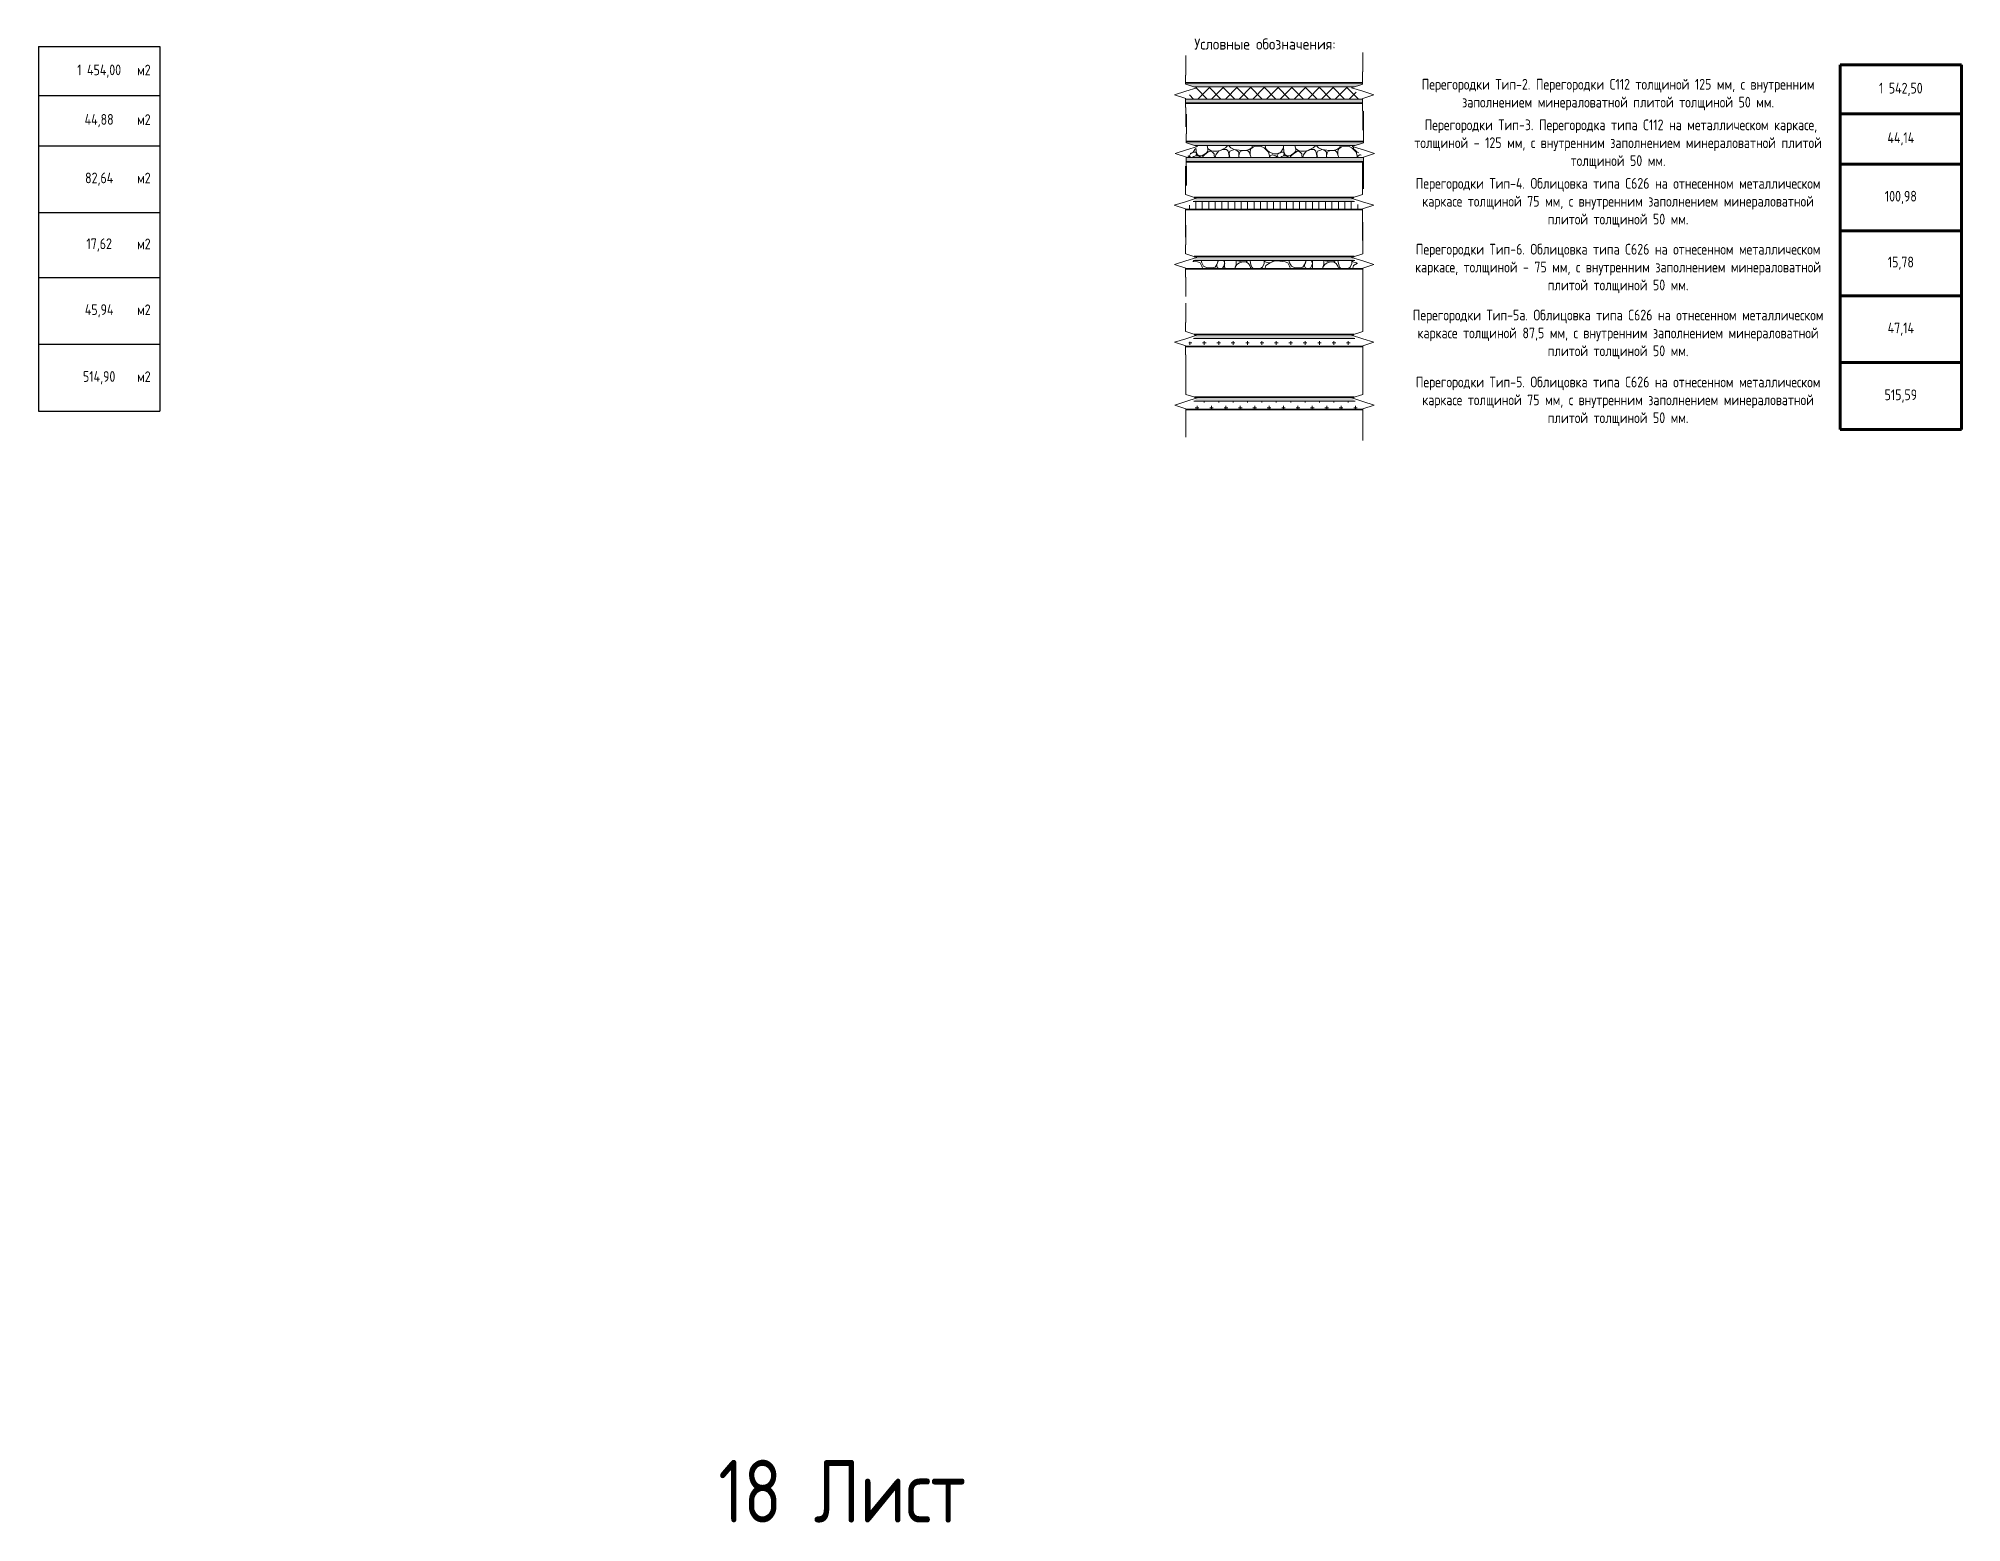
# Paper-space layout '№1' of a CAD drawing. Header units: millimetres. Extents: x -384 to 3377, y -880 to 652.
# Drawn here: x 142.5 to 610.5, y -478.1 to -116.9 of the extents above; entities that cross this region are included whole.
import ezdxf

# ---------------------------------------------------------------- set-up
doc = ezdxf.new("R2010")
doc.units = ezdxf.units.MM
for name, color, linetype, lineweight in [('0) 1 вып перегородка', 7, 'Continuous', 60), ('Аннотация', 7, 'Continuous', 20), ('Стены разрез', 7, 'Continuous', 35), ('Стены штриховка', 7, 'Continuous', 9), ('Узлы', 7, 'Continuous', 18)]:
    doc.layers.add(name, color=color, linetype=linetype, lineweight=lineweight)
doc.layers.add('Условные обозначения', color=90, linetype='Continuous')
doc.styles.get("Standard").update_dxf_attribs({"font": 'ГОСТ тип А.ttf'})
doc.styles.add('СПДС', font='isocpeur.ttf', dxfattribs={"width": 0.9})
pattern_1 = [(306.87, (108.35, 303.37), (541.7322, -541.7306), [27.087, -2681.57]), (333.435, (97.5, 308.79), (541.731, 0.0009), [12.113, -1199.234]), (345.964, (75.84, 314.2), (541.7307, 0.0023), [22.336, -2211.28]), (206.565, (86.68, 140.85), (-541.732, -541.731), [12.113, -1199.234]), (206.565, (108.35, 151.69), (-541.732, -541.731), [24.227, -1187.12]), (225, (119.2, 162.5), (6e-14, -541.731), [15.32, -750.8]), (270, (119.2, 173.35), (541.73, 3e-14), [10.835, -530.897]), (288.435, (113.76, 189.6), (541.7317, -1083.462), [17.13, -1695.973]), (315, (102.93, 200.44), (541.731, 0), [15.32, -750.8]), (348.69, (75.84, 205.86), (541.731, -0.0008), [27.623, -2734.675]), (116.565, (135.43, 260.03), (-541.731, 541.732), [24.227, -1187.12]), (90, (135.43, 243.8), (-541.73, 3e-14), [16.25, -525.48]), (63.435, (124.6, 222.1), (-0.0009, 541.731), [24.227, -1187.12]), (26.565, (102.93, 211.28), (541.732, 541.731), [24.227, -1187.12]), (11.31, (75.84, 205.86), (2166.9244, 541.7336), [27.623, -2734.675]), (0, (43.34, 205.86), (0, 541.73), [32.504, -509.227]), (26.565, (151.69, 260.03), (541.732, 541.731), [24.227, -1187.12]), (45, (140.85, 249.2), (0, 541.731), [15.32, -750.8]), (63.435, (130.01, 227.53), (-0.0009, 541.731), [24.227, -1187.12]), (75.964, (124.6, 205.86), (-0.0023, 541.7307), [22.336, -2211.28]), (90, (124.6, 184.2), (-541.73, 3e-14), [21.67, -520.06]), (104.036, (130.01, 162.52), (-541.724, 1625.1954), [22.336, -2211.28]), (135, (140.85, 151.7), (-541.731, 6e-14), [15.32, -750.8]), (153.435, (162.52, 140.85), (-541.731, -0.0009), [24.227, -1187.12]), (288.435, (227.53, 362.96), (541.7317, -1083.462), [17.13, -1695.973]), (296.565, (222.1, 373.8), (541.731, -541.732), [12.113, -1199.234]), (315, (216.7, 379.2), (541.731, 0), [7.66, -758.46]), (0, (211.3, 379.2), (0, 541.73), [5.417, -536.314]), (18.435, (195.02, 373.8), (1083.462, 541.7317), [17.13, -1695.973]), (26.565, (184.2, 368.38), (541.732, 541.731), [12.113, -1199.234]), (71.565, (178.77, 352.12), (0.0008, 541.731), [17.13, -1695.973]), (90, (178.77, 325.04), (-541.73, 3e-14), [27.087, -514.645]), (135, (97.5, 362.96), (-541.731, 6e-14), [7.66, -758.46]), (123.69, (108.35, 346.71), (-541.7304, 541.732), [19.53, -1933.707]), (90, (108.35, 335.9), (-541.73, 3e-14), [10.835, -530.897]), (63.435, (102.93, 325.04), (-0.0009, 541.731), [12.113, -1199.234]), (18.435, (86.68, 319.62), (1083.462, 541.7317), [17.13, -1695.973]), (0, (59.6, 319.6), (0, 541.73), [27.087, -514.645]), (326.31, (43.34, 330.46), (1083.4632, -541.7303), [19.53, -1933.707]), (0, (43.34, 314.2), (0, 541.73), [32.504, -509.227]), (14.036, (21.67, 308.79), (1625.1954, 541.724), [22.336, -2211.28]), (30.964, (-5.42, 292.535), (1625.1892, 1083.4693), [31.588, -3127.22]), (45, (-21.67, 276.3), (0, 541.731), [22.984, -743.14]), (71.565, (-27.09, 260.03), (0.0008, 541.731), [17.13, -1695.973]), (90, (-27.1, 243.8), (-541.73, 3e-14), [16.25, -525.48]), (108.435, (-21.67, 227.53), (-541.7317, 1083.462), [17.13, -1695.973]), (108.435, (-16.25, 211.28), (-541.7317, 1083.462), [17.13, -1695.973]), (165.964, (5.42, 205.86), (-541.7307, -0.0023), [22.336, -2211.28]), (180, (43.34, 205.86), (-7e-14, -541.73), [37.92, -503.81]), (303.69, (249.2, 520.06), (541.7304, -541.732), [19.53, -1933.707]), (326.31, (232.94, 530.9), (1083.4632, -541.7303), [19.53, -1933.707]), (0, (216.7, 530.9), (0, 541.73), [16.25, -525.48]), (14.036, (195.02, 525.48), (1625.1954, 541.724), [22.336, -2211.28]), (33.69, (178.77, 514.64), (541.732, 541.7304), [19.53, -1933.707]), (56.31, (167.94, 498.4), (541.7303, 1083.4632), [19.53, -1933.707]), (75.964, (162.52, 476.72), (-0.0023, 541.7307), [22.336, -2211.28]), (104.036, (167.94, 455.05), (-541.724, 1625.1954), [22.336, -2211.28]), (135, (173.35, 449.64), (-541.731, 6e-14), [7.66, -758.46]), (168.69, (200.44, 444.22), (-541.731, 0.0008), [27.623, -2734.675]), (161.565, (135.43, 460.47), (-541.731, 0.0008), [17.13, -1695.973]), (180, (146.27, 460.47), (-7e-14, -541.73), [10.835, -530.897]), (206.565, (157.1, 465.9), (-541.732, -541.731), [12.113, -1199.234]), (243.435, (162.52, 476.72), (0.0009, -541.731), [12.113, -1199.234]), (161.565, (157.1, 585.07), (-541.731, 0.0008), [17.13, -1695.973]), (123.69, (167.94, 568.82), (-541.7304, 541.732), [19.53, -1933.707]), (101.31, (173.35, 541.73), (-541.7336, 2166.9244), [27.623, -2734.675]), (90, (173.35, 514.64), (-541.73, 3e-14), [27.087, -514.645]), (71.565, (167.94, 498.4), (0.0008, 541.731), [17.13, -1695.973]), (14.036, (178.77, 579.65), (1625.1954, 541.724), [22.336, -2211.28]), (63.435, (173.35, 568.82), (-0.0009, 541.731), [12.113, -1199.234]), (90, (173.35, 547.15), (-541.73, 3e-14), [21.67, -520.06]), (135, (184.2, 536.3), (-541.73, 6e-14), [15.32, -750.8]), (165.964, (205.86, 530.9), (-541.7307, -0.0023), [22.336, -2211.28]), (180, (232.94, 530.9), (-7e-14, -541.73), [27.087, -514.645]), (206.565, (243.78, 536.31), (-541.732, -541.731), [12.113, -1199.234]), (243.435, (249.2, 547.15), (0.0009, -541.731), [12.113, -1199.234]), (270, (249.2, 558), (541.73, 3e-14), [10.835, -530.897]), (315, (232.94, 574.24), (541.73, 0), [22.984, -743.14]), (341.565, (200.44, 585.07), (541.731, -0.0008), [34.26, -1678.84]), (270, (265.45, 487.56), (541.73, 3e-14), [10.835, -530.897]), (288.435, (260.03, 503.81), (541.7317, -1083.462), [17.13, -1695.973]), (26.565, (119.18, 579.65), (541.732, 541.731), [24.227, -1187.12]), (45, (108.35, 568.8), (0, 541.73), [15.32, -750.8]), (78.69, (102.93, 541.73), (0.0008, 541.731), [27.623, -2734.675]), (90, (102.93, 514.64), (-541.73, 3e-14), [27.087, -514.645]), (90, (102.93, 498.4), (-541.73, 3e-14), [16.25, -525.48]), (108.435, (108.35, 482.14), (-541.7317, 1083.462), [17.13, -1695.973]), (123.69, (119.18, 465.89), (-541.7304, 541.732), [19.53, -1933.707]), (168.69, (200.44, 444.22), (-541.731, 0.0008), [27.623, -2734.675]), (180, (222.1, 444.2), (-7e-14, -541.73), [21.67, -520.06]), (198.435, (238.36, 449.64), (-1083.462, -541.7317), [17.13, -1695.973]), (225, (254.6, 465.9), (6e-14, -541.731), [22.984, -743.14]), (225, (265.45, 476.72), (6e-14, -541.731), [15.32, -750.8]), (168.69, (130.01, 368.38), (-541.731, 0.0008), [27.623, -2734.675]), (180, (151.7, 368.4), (-7e-14, -541.73), [21.67, -520.06]), (188.13, (189.606, 373.795), (-3250.3877, -541.725), [38.306, -3792.312]), (225, (205.86, 390.05), (6e-14, -541.731), [22.984, -743.14]), (270, (205.86, 406.3), (541.73, 3e-14), [16.25, -525.48]), (288.435, (200.44, 422.55), (541.7317, -1083.462), [17.13, -1695.973]), (315, (178.77, 444.22), (541.731, 0), [30.645, -735.48]), (341.565, (162.52, 449.64), (541.731, -0.0008), [17.13, -1695.973]), (345.964, (140.85, 455.05), (541.7307, 0.0023), [22.336, -2211.28]), (0, (119.2, 455.05), (0, 541.73), [21.67, -520.06]), (18.435, (102.93, 449.64), (1083.462, 541.7317), [17.13, -1695.973]), (33.69, (86.68, 438.8), (541.732, 541.7304), [19.53, -1933.707]), (45, (75.84, 427.97), (0, 541.731), [15.32, -750.8]), (90, (75.84, 406.3), (-541.73, 3e-14), [21.67, -520.06]), (108.435, (81.26, 390.05), (-541.7317, 1083.462), [17.13, -1695.973]), (116.565, (86.68, 379.2), (-541.731, 541.732), [12.113, -1199.234]), (161.565, (102.93, 373.8), (-541.731, 0.0008), [17.13, -1695.973]), (291.801, (260.03, 108.35), (541.7237, -1083.4667), [29.173, -2888.14]), (270, (260.03, 130), (541.73, 3e-14), [21.67, -520.06]), (251.565, (265.45, 146.27), (-0.0008, -541.731), [17.13, -1695.973]), (213.69, (281.7, 157.1), (-541.732, -541.7304), [19.53, -1933.707]), (198.435, (297.95, 162.52), (-1083.462, -541.7317), [17.13, -1695.973]), (180, (325.04, 162.5), (-7e-14, -541.73), [27.087, -514.645]), (153.435, (346.7, 151.69), (-541.731, -0.0009), [24.227, -1187.12]), (135, (357.54, 140.85), (-541.731, 6e-14), [15.32, -750.8]), (135, (373.8, 124.6), (-541.731, 6e-14), [22.984, -743.14]), (104.036, (379.21, 102.93), (-541.724, 1625.1954), [22.336, -2211.28]), (90, (379.2, 81.26), (-541.73, 3e-14), [21.67, -520.06]), (63.435, (368.38, 59.6), (-0.0009, 541.731), [24.227, -1187.12]), (14.036, (346.71, 54.17), (1625.1954, 541.724), [22.336, -2211.28]), (0, (319.6, 54.2), (0, 541.73), [27.087, -514.645]), (348.69, (292.54, 59.59), (541.731, -0.0008), [27.623, -2734.675]), (326.31, (276.28, 70.42), (1083.4632, -541.7303), [19.53, -1933.707]), (296.565, (270.87, 81.26), (541.731, -541.732), [12.113, -1199.234]), (45, (232.94, 379.2), (0, 541.731), [7.66, -758.46]), (0, (222.1, 379.2), (0, 541.73), [10.835, -530.897]), (315, (211.28, 390.05), (541.731, 0), [15.32, -750.8]), (281.31, (205.86, 417.13), (541.7336, -2166.9244), [27.623, -2734.675]), (0, (216.7, 438.8), (0, 541.73), [16.25, -525.48]), (45, (205.86, 427.97), (0, 541.731), [15.32, -750.8]), (90, (205.86, 417.13), (-541.73, 3e-14), [10.835, -530.897]), (135, (108.35, 471.3), (-541.73, 6e-14), [15.32, -750.8]), (90, (108.35, 460.47), (-541.73, 3e-14), [10.835, -530.897]), (63.435, (102.93, 449.64), (-0.0009, 541.731), [12.113, -1199.234]), (18.435, (86.68, 444.22), (1083.462, 541.7317), [17.13, -1695.973]), (0, (70.4, 444.2), (0, 541.73), [16.25, -525.48]), (0, (422.55, 270.87), (0, 541.73), [5.417, -536.314]), (333.435, (411.72, 276.28), (541.731, 0.0009), [12.113, -1199.234]), (333.435, (400.88, 281.7), (541.731, 0.0009), [12.113, -1199.234]), (296.565, (395.46, 292.54), (541.731, -541.732), [12.113, -1199.234]), (270, (395.46, 303.37), (541.73, 3e-14), [10.835, -530.897]), (251.565, (400.88, 319.62), (-0.0008, -541.731), [17.13, -1695.973]), (225, (406.3, 325.04), (6e-14, -541.731), [7.66, -758.46]), (180, (411.7, 325.04), (-7e-14, -541.73), [5.417, -536.314]), (45, (400.9, 346.7), (0, 541.731), [15.32, -750.8]), (0, (390.05, 346.7), (0, 541.73), [10.835, -530.897]), (341.565, (335.87, 362.96), (541.731, -0.0008), [17.13, -1695.973]), (315, (325.04, 373.8), (541.731, 0), [15.32, -750.8]), (270, (325.04, 384.63), (541.73, 3e-14), [10.835, -530.897]), (243.435, (330.46, 395.46), (0.0009, -541.731), [12.113, -1199.234]), (153.435, (287.12, 390.05), (-541.731, -0.0009), [12.113, -1199.234]), (146.31, (303.37, 379.21), (-1083.4632, 541.7303), [19.53, -1933.707]), (90, (303.37, 368.4), (-541.73, 3e-14), [10.835, -530.897]), (63.435, (297.95, 357.54), (-0.0009, 541.731), [12.113, -1199.234]), (45, (292.54, 352.12), (0, 541.731), [7.66, -758.46]), (18.435, (249.2, 335.87), (1083.462, 541.7317), [17.13, -1695.973]), (333.435, (238.36, 341.3), (541.731, 0.0009), [12.113, -1199.234]), (296.565, (232.94, 352.12), (541.731, -541.732), [12.113, -1199.234]), (180, (227.5, 265.45), (-7e-14, -541.73), [10.835, -530.897]), (206.565, (238.36, 270.87), (-541.732, -541.731), [12.113, -1199.234]), (251.565, (243.78, 287.12), (-0.0008, -541.731), [17.13, -1695.973]), (270, (243.8, 308.8), (541.73, 3e-14), [21.67, -520.06]), (116.565, (341.3, 222.1), (-541.731, 541.732), [12.113, -1199.234]), (104.036, (346.71, 200.44), (-541.724, 1625.1954), [22.336, -2211.28]), (90, (346.7, 184.2), (-541.73, 3e-14), [16.25, -525.48]), (45, (335.87, 173.35), (0, 541.731), [15.32, -750.8]), (18.435, (319.62, 167.94), (1083.462, 541.7317), [17.13, -1695.973]), (0, (297.95, 167.94), (0, 541.73), [21.67, -520.06]), (333.435, (287.12, 173.35), (541.731, 0.0009), [12.113, -1199.234]), (0, (395.46, 108.35), (0, 541.73), [5.417, -536.314]), (26.565, (384.63, 102.93), (541.732, 541.731), [12.113, -1199.234]), (63.435, (379.2, 92.1), (-0.0009, 541.731), [12.113, -1199.234]), (90, (379.2, 81.26), (-541.73, 3e-14), [10.835, -530.897]), (90, (379.2, 65), (-541.73, 3e-14), [16.25, -525.48]), (116.565, (384.63, 54.17), (-541.731, 541.732), [12.113, -1199.234]), (123.69, (287.12, 54.17), (-541.7304, 541.732), [19.532, -1933.707]), (90, (287.1, 48.76), (-541.73, 3e-14), [5.417, -536.314]), (168.69, (287.12, 243.78), (-541.731, 0.0008), [27.623, -2734.675]), (189.462, (319.62, 249.2), (-2708.6592, -541.716), [32.952, -3262.27]), (198.435, (352.12, 260.03), (-1083.462, -541.7317), [34.26, -1678.84]), (210.964, (379.21, 276.28), (-1625.1892, -1083.4693), [31.588, -3127.22]), (233.13, (395.46, 297.95), (-1083.4653, -1625.1913), [27.087, -2681.57]), (270, (395.46, 330.46), (541.73, 3e-14), [32.504, -509.227]), (288.435, (390.05, 346.7), (541.7317, -1083.462), [17.13, -1695.973]), (333.435, (368.38, 357.54), (541.731, 0.0009), [24.227, -1187.12]), (0, (330.46, 357.54), (0, 541.73), [37.92, -503.81]), (8.13, (292.535, 352.125), (3250.3877, 541.725), [38.306, -3792.312]), (21.801, (265.45, 341.29), (1083.4667, 541.7237), [29.173, -2888.14]), (45, (249.2, 325.04), (0, 541.731), [22.984, -743.14]), (78.69, (243.78, 297.95), (0.0008, 541.731), [27.623, -2734.675]), (90, (243.8, 276.3), (-541.73, 3e-14), [21.67, -520.06]), (108.435, (249.2, 260.03), (-541.7317, 1083.462), [17.13, -1695.973]), (135, (260.03, 249.2), (-541.731, 6e-14), [15.32, -750.8]), (180, (189.6, 270.87), (-7e-14, -541.73), [16.25, -525.48]), (167.471, (238.36, 260.03), (-2708.65425, 541.7403), [49.945, -4944.57]), (143.13, (260.03, 243.78), (-1625.1913, 1083.4653), [27.087, -2681.57]), (135, (265.45, 238.36), (-541.731, 6e-14), [7.66, -758.46]), (111.801, (276.28, 211.28), (-541.7237, 1083.4667), [29.173, -2888.14]), (90, (276.3, 189.6), (-541.73, 3e-14), [21.67, -520.06]), (90, (276.3, 167.94), (-541.73, 3e-14), [21.67, -520.06]), (71.565, (270.87, 151.69), (0.0008, 541.731), [17.13, -1695.973]), (33.69, (254.61, 140.85), (541.732, 541.7304), [19.53, -1933.707]), (14.036, (232.94, 135.43), (1625.1954, 541.724), [22.336, -2211.28]), (0, (205.86, 135.43), (0, 541.73), [27.087, -514.645]), (352.875, (162.52, 140.85), (541.73125, -0.0003), [43.676, -4323.9]), (270, (498.4, 362.96), (541.73, 3e-14), [16.25, -525.48]), (288.435, (492.98, 379.21), (541.7317, -1083.462), [17.13, -1695.973]), (303.69, (482.14, 395.46), (541.7304, -541.732), [19.53, -1933.707]), (315, (471.3, 406.3), (541.731, 0), [15.32, -750.8]), (0, (449.64, 406.3), (0, 541.73), [21.67, -520.06]), (14.036, (427.97, 400.88), (1625.1954, 541.724), [22.336, -2211.28]), (56.31, (417.13, 384.63), (541.7303, 1083.4632), [19.53, -1933.707]), (75.964, (411.72, 362.96), (-0.0023, 541.7307), [22.336, -2211.28]), (270, (411.7, 384.63), (541.73, 3e-14), [16.25, -525.48]), (284.036, (406.3, 406.3), (541.724, -1625.1954), [22.336, -2211.28]), (303.69, (395.46, 422.55), (541.7304, -541.732), [19.53, -1933.707]), (333.435, (384.63, 427.97), (541.731, 0.0009), [12.113, -1199.234]), (0, (368.4, 427.97), (0, 541.73), [16.25, -525.48]), (18.435, (352.12, 422.55), (1083.462, 541.7317), [17.13, -1695.973]), (45, (341.3, 411.7), (0, 541.731), [15.32, -750.8]), (236.31, (352.12, 433.38), (-541.7303, -1083.4632), [19.53, -1933.707]), (270, (352.1, 449.64), (541.73, 3e-14), [16.25, -525.48]), (270, (352.1, 460.47), (541.73, 3e-14), [10.835, -530.897]), (303.69, (341.29, 476.72), (541.7304, -541.732), [19.53, -1933.707]), (333.435, (330.46, 482.14), (541.731, 0.0009), [12.113, -1199.234]), (0, (308.8, 482.14), (0, 541.73), [21.67, -520.06]), (14.036, (287.12, 476.72), (1625.1954, 541.724), [22.336, -2211.28]), (210.964, (384.63, 525.48), (-1625.1892, -1083.4693), [31.588, -3127.22]), (201.801, (411.72, 536.31), (-1083.4667, -541.7237), [29.173, -2888.14]), (180, (427.97, 536.3), (-7e-14, -541.73), [16.25, -525.48]), (173.66, (476.723, 530.897), (-541.73135, -0.0016), [49.056, -4856.53]), (161.565, (492.98, 525.48), (-541.731, 0.0008), [17.13, -1695.973]), (116.565, (503.8, 503.8), (-541.731, 541.732), [24.227, -1187.12]), (111.801, (514.64, 476.72), (-541.7237, 1083.4667), [29.173, -2888.14]), (104.036, (520.06, 455.05), (-541.724, 1625.1954), [22.336, -2211.28]), (90, (520.06, 438.8), (-541.73, 3e-14), [16.25, -525.48]), (45, (498.4, 417.13), (0, 541.731), [30.645, -735.48]), (0, (471.3, 417.13), (0, 541.73), [27.087, -514.645]), (352.875, (427.97, 422.55), (541.73125, -0.0003), [43.676, -4323.9]), (344.055, (390.046, 433.385), (2166.9286, -541.7157), [39.44, -3904.424]), (321.34, (362.96, 455.05), (2166.919, -1625.2008), [34.688, -3434.084]), (296.565, (352.12, 476.72), (541.731, -541.732), [24.227, -1187.12]), (270, (352.1, 493), (541.73, 3e-14), [16.25, -525.48]), (251.565, (357.54, 509.23), (-0.0008, -541.731), [17.13, -1695.973]), (116.565, (130.01, 281.7), (-541.731, 541.732), [24.227, -1187.12]), (146.31, (146.27, 270.87), (-1083.4632, 541.7303), [19.53, -1933.707]), (180, (162.5, 270.87), (-7e-14, -541.73), [16.25, -525.48]), (198.435, (178.77, 276.28), (-1083.462, -541.7317), [17.13, -1695.973]), (243.435, (184.2, 287.12), (0.0009, -541.731), [12.113, -1199.234]), (281.31, (178.77, 314.2), (541.7336, -2166.9244), [27.623, -2734.675]), (296.565, (227.53, 43.34), (541.731, -541.732), [12.113, -1199.234]), (315, (216.7, 54.17), (541.731, 0), [15.32, -750.8]), (333.435, (205.86, 59.6), (541.731, 0.0009), [12.113, -1199.234]), (315, (200.44, 65), (541.731, 0), [7.66, -758.46]), (288.435, (238.36, 325.04), (541.7317, -1083.462), [17.13, -1695.973]), (284.036, (232.94, 346.71), (541.724, -1625.1954), [22.336, -2211.28]), (90, (178.77, 325.04), (-541.73, 3e-14), [21.67, -520.06]), (101.31, (184.19, 297.95), (-541.7336, 2166.9244), [27.623, -2734.675]), (123.69, (195.02, 281.7), (-541.7304, 541.732), [19.53, -1933.707]), (135, (205.86, 270.87), (-541.731, 6e-14), [15.32, -750.8]), (153.435, (216.7, 265.45), (-541.731, -0.0009), [12.113, -1199.234]), (270, (189.6, 113.76), (541.73, 3e-14), [21.67, -520.06]), (270, (189.6, 124.6), (541.73, 3e-14), [10.835, -530.897]), (315, (178.77, 135.43), (541.731, 0), [15.32, -750.8]), (341.565, (162.52, 140.85), (541.731, -0.0008), [17.13, -1695.973]), (18.435, (146.27, 135.43), (1083.462, 541.7317), [17.13, -1695.973]), (26.565, (135.43, 130.01), (541.732, 541.731), [12.113, -1199.234]), (63.435, (130.01, 119.18), (-0.0009, 541.731), [12.113, -1199.234]), (90, (130, 113.76), (-541.73, 3e-14), [5.417, -536.314]), (101.31, (135.43, 86.68), (-541.7336, 2166.9244), [27.623, -2734.675]), (90, (135.43, 65), (-541.73, 3e-14), [21.67, -520.06]), (116.565, (140.85, 54.17), (-541.731, 541.732), [12.113, -1199.234]), (165.964, (162.52, 48.76), (-541.7307, -0.0023), [22.336, -2211.28]), (180, (173.35, 48.76), (-7e-14, -541.73), [10.835, -530.897]), (213.69, (189.6, 59.59), (-541.732, -541.7304), [19.53, -1933.707]), (225, (195.02, 65), (6e-14, -541.731), [7.66, -758.46]), (270, (195, 75.84), (541.73, 3e-14), [10.835, -530.897]), (288.435, (189.6, 92.1), (541.7317, -1083.462), [17.13, -1695.973]), (270, (97.5, 563.4), (541.73, 3e-14), [27.087, -514.645]), (315, (92.1, 568.8), (541.73, 0), [7.66, -758.46]), (0, (86.7, 568.8), (0, 541.73), [5.417, -536.314]), (26.565, (75.84, 563.4), (541.732, 541.731), [12.113, -1199.234]), (45, (70.42, 558), (0, 541.73), [7.66, -758.46]), (71.565, (65, 541.73), (0.0008, 541.731), [17.13, -1695.973]), (90, (54.2, 503.8), (-541.73, 3e-14), [10.835, -530.897]), (116.565, (59.6, 492.98), (-541.731, 541.732), [12.113, -1199.234]), (153.435, (70.42, 487.56), (-541.731, -0.0009), [12.113, -1199.234]), (180, (75.84, 487.56), (-7e-14, -541.73), [5.417, -536.314]), (198.435, (92.1, 492.98), (-1083.462, -541.732), [17.13, -1695.973]), (243.435, (97.5, 503.8), (0.0009, -541.731), [12.113, -1199.234]), (251.565, (102.93, 520.06), (-0.0008, -541.731), [17.13, -1695.973]), (288.435, (97.51, 536.31), (541.732, -1083.462), [17.13, -1695.973]), (71.565, (59.59, 525.48), (0.0008, 541.731), [17.13, -1695.973]), (180, (27.1, 493), (-7e-14, -541.73), [32.504, -509.227]), (198.435, (43.34, 498.4), (-1083.462, -541.732), [17.13, -1695.973]), (236.31, (54.17, 514.64), (-541.7303, -1083.4632), [19.53, -1933.707]), (243.435, (59.6, 525.48), (0.0009, -541.731), [12.113, -1199.234]), (255.964, (65.01, 547.15), (0.0023, -541.7307), [22.336, -2211.28]), (270, (65, 558), (541.73, 3e-14), [10.835, -530.897]), (303.69, (54.17, 574.24), (541.7304, -541.732), [19.53, -1933.707]), (326.31, (37.92, 585.07), (1083.4632, -541.7303), [19.53, -1933.707]), (341.565, (362.96, 211.28), (541.731, -0.0008), [17.13, -1695.973]), (333.435, (352.12, 216.7), (541.731, 0.0009), [12.113, -1199.234]), (71.565, (433.38, 65), (0.0008, 541.731), [17.13, -1695.973]), (63.435, (427.97, 54.17), (-0.0009, 541.731), [12.113, -1199.234]), (45, (422.55, 48.76), (0, 541.731), [7.66, -758.46]), (0, (417.13, 48.76), (0, 541.73), [5.417, -536.314]), (0, (411.7, 48.76), (0, 541.73), [5.417, -536.314]), (333.435, (400.88, 54.17), (541.731, 0.0009), [12.113, -1199.234]), (0, (384.63, 54.2), (0, 541.73), [16.25, -525.48]), (153.435, (411.72, 102.93), (-541.731, -0.0009), [12.113, -1199.234]), (180, (417.13, 102.93), (-7e-14, -541.73), [5.417, -536.314]), (146.31, (433.38, 92.1), (-1083.4632, 541.7303), [19.532, -1933.707]), (116.565, (438.8, 81.26), (-541.731, 541.732), [12.113, -1199.234]), (251.565, (243.78, 400.88), (-0.0008, -541.731), [17.13, -1695.973]), (270, (243.8, 422.55), (541.73, 3e-14), [21.67, -520.06]), (303.69, (232.94, 438.8), (541.7304, -541.732), [19.53, -1933.707]), (180, (406.3, 205.86), (-7e-14, -541.73), [27.087, -514.645]), (191.31, (433.38, 211.28), (-2166.9244, -541.7336), [27.623, -2734.675]), (216.87, (455.05, 227.53), (-541.7306, -541.7322), [27.087, -2681.57]), (270, (455.05, 243.8), (541.73, 3e-14), [16.25, -525.48]), (303.69, (444.22, 260.03), (541.7304, -541.732), [19.53, -1933.707]), (338.199, (417.13, 270.87), (1625.1972, -541.7194), [29.173, -2888.14]), (0, (390.05, 270.87), (0, 541.73), [27.087, -514.645]), (14.036, (368.38, 265.45), (1625.1954, 541.724), [22.336, -2211.28]), (33.69, (352.12, 254.61), (541.732, 541.7304), [19.53, -1933.707]), (71.565, (346.7, 238.36), (0.0008, 541.731), [17.13, -1695.973]), (90, (346.7, 227.5), (-541.73, 3e-14), [10.835, -530.897]), (116.565, (352.12, 216.7), (-541.731, 541.732), [12.113, -1199.234]), (180, (75.84, 32.5), (-7e-14, -541.73), [5.417, -536.314]), (180, (81.26, 32.5), (-7e-14, -541.73), [5.417, -536.314]), (194.036, (102.93, 37.92), (-1625.1954, -541.724), [22.336, -2211.28]), (213.69, (119.18, 48.76), (-541.732, -541.7304), [19.53, -1933.707]), (243.435, (130.01, 70.42), (0.0009, -541.731), [24.227, -1187.12]), (270, (130, 102.93), (541.73, 3e-14), [32.504, -509.227]), (281.31, (124.6, 130.01), (541.7336, -2166.9244), [27.623, -2734.675]), (315, (113.76, 140.85), (541.731, 0), [15.32, -750.8]), (0, (92.1, 140.85), (0, 541.73), [21.67, -520.06]), (21.801, (65.01, 130.01), (1083.4667, 541.7237), [29.173, -2888.14]), (53.13, (48.76, 108.35), (1083.4653, 1625.1913), [27.087, -2681.57]), (75.964, (43.34, 86.68), (-0.0023, 541.7307), [22.336, -2211.28]), (104.036, (48.76, 65.01), (-541.724, 1625.1954), [22.336, -2211.28]), (108.435, (54.17, 48.76), (-541.7317, 1083.462), [17.13, -1695.973]), (135, (70.42, 32.5), (-541.731, 6e-14), [22.984, -743.14]), (206.565, (438.8, 276.28), (-541.732, -541.731), [12.113, -1199.234]), (243.435, (444.22, 287.12), (0.0009, -541.731), [12.113, -1199.234]), (284.036, (438.8, 308.79), (541.724, -1625.1954), [22.336, -2211.28]), (315, (427.97, 319.62), (541.731, 0), [15.32, -750.8]), (341.565, (411.72, 325.04), (541.731, -0.0008), [17.13, -1695.973]), (180, (292.54, 482.14), (-7e-14, -541.73), [5.417, -536.314]), (180, (297.95, 482.14), (-7e-14, -541.73), [5.417, -536.314]), (194.036, (319.62, 487.56), (-1625.1954, -541.724), [22.336, -2211.28]), (213.69, (335.87, 498.4), (-541.732, -541.7304), [19.53, -1933.707]), (243.435, (346.7, 520.06), (0.0009, -541.731), [24.227, -1187.12]), (270, (346.7, 552.57), (541.73, 3e-14), [32.504, -509.227]), (281.31, (341.29, 579.65), (541.7336, -2166.9244), [27.623, -2734.675]), (315, (330.46, 590.5), (541.73, 0), [15.32, -750.8]), (0, (308.8, 590.5), (0, 541.73), [21.67, -520.06]), (21.801, (281.7, 579.65), (1083.4667, 541.7237), [29.173, -2888.14]), (53.13, (265.45, 557.98), (1083.4653, 1625.1913), [27.087, -2681.57]), (75.964, (260.03, 536.31), (-0.0023, 541.7307), [22.336, -2211.28]), (104.036, (265.45, 514.64), (-541.724, 1625.1954), [22.336, -2211.28]), (108.435, (270.87, 498.4), (-541.7317, 1083.462), [17.13, -1695.973]), (135, (287.1, 482.14), (-541.731, 6e-14), [22.984, -743.14]), (180, (16.25, 130), (-7e-14, -541.73), [5.417, -536.314]), (153.435, (27.09, 124.6), (-541.731, -0.0009), [12.113, -1199.234]), (135, (37.92, 113.76), (-541.731, 6e-14), [15.32, -750.8]), (90, (37.9, 102.93), (-541.73, 3e-14), [10.835, -530.897]), (108.435, (43.34, 86.68), (-541.7317, 1083.462), [17.13, -1695.973]), (90, (43.34, 65), (-541.73, 3e-14), [21.67, -520.06]), (63.435, (37.92, 54.17), (-0.0009, 541.731), [12.113, -1199.234]), (18.435, (21.67, 48.76), (1083.462, 541.7317), [17.13, -1695.973]), (0, (0, 48.76), (0, 541.73), [21.67, -520.06]), (0, (-10.84, 48.76), (0, 541.73), [10.835, -530.897]), (341.565, (-27.09, 54.17), (541.731, -0.0008), [17.13, -1695.973]), (315, (-37.92, 65), (541.731, 0), [15.32, -750.8]), (243.435, (-32.5, 75.84), (0.0009, -541.731), [12.113, -1199.234]), (270, (-32.5, 97.5), (541.73, 3e-14), [21.67, -520.06]), (225, (-21.67, 108.35), (6e-14, -541.731), [15.32, -750.8]), (216.87, (0, 124.6), (-541.7306, -541.7322), [27.087, -2681.57]), (206.565, (10.84, 130.01), (-541.732, -541.731), [12.113, -1199.234]), (341.565, (319.62, 238.36), (541.731, -0.0008), [17.13, -1695.973]), (0, (297.95, 238.36), (0, 541.73), [21.67, -520.06]), (26.565, (287.12, 232.94), (541.732, 541.731), [12.113, -1199.234]), (63.435, (281.7, 222.1), (-0.0009, 541.731), [12.113, -1199.234]), (90, (281.7, 189.6), (-541.73, 3e-14), [32.504, -509.227]), (108.435, (287.12, 173.35), (-541.7317, 1083.462), [17.13, -1695.973]), (284.036, (189.6, 102.93), (541.724, -1625.1954), [22.336, -2211.28]), (251.565, (195.02, 119.18), (-0.0008, -541.731), [17.13, -1695.973]), (243.435, (200.44, 130.01), (0.0009, -541.731), [12.113, -1199.234]), (194.036, (222.11, 135.43), (-1625.1954, -541.724), [22.336, -2211.28]), (180, (243.8, 135.43), (-7e-14, -541.73), [21.67, -520.06]), (135, (254.6, 124.6), (-541.731, 6e-14), [15.32, -750.8]), (108.435, (260.03, 108.35), (-541.7317, 1083.462), [17.13, -1695.973]), (108.435, (200.44, 65), (-541.7317, 1083.462), [17.13, -1695.973]), (165.964, (254.61, 27.09), (-541.7307, -0.0023), [22.336, -2211.28]), (194.036, (276.28, 32.5), (-1625.1954, -541.724), [22.336, -2211.28]), (236.31, (287.12, 48.76), (-541.7303, -1083.4632), [19.532, -1933.707]), (213.69, (265.45, 395.46), (-541.732, -541.7304), [19.53, -1933.707]), (180, (276.3, 395.46), (-7e-14, -541.73), [10.835, -530.897]), (270, (232.94, 362.96), (541.73, 3e-14), [10.835, -530.897]), (243.435, (238.36, 373.8), (0.0009, -541.731), [12.113, -1199.234]), (225, (249.2, 384.63), (6e-14, -541.731), [15.32, -750.8]), (291.801, (108.35, 330.46), (541.7237, -1083.4667), [29.173, -2888.14]), (270, (108.35, 352.1), (541.73, 3e-14), [21.67, -520.06]), (225, (119.2, 362.96), (6e-14, -541.731), [15.32, -750.8]), (206.565, (130.01, 368.38), (-541.732, -541.731), [12.113, -1199.234]), (180, (146.27, 368.4), (-7e-14, -541.73), [16.25, -525.48]), (161.565, (162.52, 362.96), (-541.731, 0.0008), [17.13, -1695.973]), (135, (167.94, 357.54), (-541.731, 6e-14), [7.66, -758.46]), (104.036, (173.35, 335.87), (-541.724, 1625.1954), [22.336, -2211.28]), (104.036, (178.77, 314.2), (-541.724, 1625.1954), [22.336, -2211.28]), (284.036, (-5.42, 167.94), (541.724, -1625.1954), [22.336, -2211.28]), (255.964, (0, 189.6), (0.0023, -541.7307), [22.336, -2211.28]), (225, (10.84, 200.44), (6e-14, -541.731), [15.32, -750.8]), (194.036, (32.5, 205.86), (-1625.1954, -541.724), [22.336, -2211.28]), (180, (65, 205.86), (-7e-14, -541.73), [32.504, -509.227]), (14.036, (54.17, 130.01), (1625.1954, 541.724), [22.336, -2211.28]), (0, (32.5, 130), (0, 541.73), [21.67, -520.06]), (341.565, (16.25, 135.43), (541.731, -0.0008), [17.13, -1695.973]), (326.31, (0, 146.27), (1083.4632, -541.7303), [19.53, -1933.707]), (225, (265.45, 471.3), (6e-14, -541.731), [22.984, -743.14]), (194.036, (287.12, 476.72), (-1625.1954, -541.724), [22.336, -2211.28]), (56.31, (330.46, 400.88), (541.7303, 1083.4632), [19.53, -1933.707]), (33.69, (314.2, 390.05), (541.732, 541.7304), [19.53, -1933.707]), (0, (297.95, 390.05), (0, 541.73), [16.25, -525.48]), (341.565, (281.7, 395.46), (541.731, -0.0008), [17.13, -1695.973]), (341.565, (265.45, 400.88), (541.731, -0.0008), [17.13, -1695.973]), (326.31, (249.2, 411.72), (1083.4632, -541.7303), [19.53, -1933.707]), (284.036, (243.78, 433.38), (541.724, -1625.1954), [22.336, -2211.28]), (255.964, (249.2, 455.05), (0.0023, -541.7307), [22.336, -2211.28]), (243.435, (411.72, 5.42), (0.0009, -541.731), [12.113, -1199.234]), (251.565, (417.13, 21.67), (-0.0008, -541.731), [17.13, -1695.973]), (270, (417.13, 32.5), (541.73, 3e-14), [10.835, -530.897]), (315, (406.3, 43.34), (541.731, 0), [15.32, -750.8]), (333.435, (395.46, 48.76), (541.731, 0.0009), [12.113, -1199.234]), (0, (384.63, 48.76), (0, 541.73), [10.835, -530.897]), (26.565, (373.8, 43.34), (541.732, 541.731), [12.113, -1199.234]), (45, (368.38, 37.92), (0, 541.731), [7.66, -758.46]), (26.565, (357.54, 32.5), (541.732, 541.731), [12.113, -1199.234]), (56.31, (346.71, 16.25), (541.7303, 1083.4632), [19.532, -1933.707]), (90, (346.7, 5.4), (-541.73, 3e-14), [10.835, -530.897]), (108.435, (352.12, -10.84), (-541.7317, 1083.462), [17.13, -1695.973]), (165.964, (373.8, -16.25), (-541.7307, -0.0023), [22.336, -2211.28]), (180, (384.63, -16.25), (-7e-14, -541.73), [10.835, -530.897]), (206.565, (395.46, -10.84), (-541.732, -541.731), [12.113, -1199.234]), (206.565, (406.3, -5.42), (-541.732, -541.731), [12.113, -1199.234]), (243.435, (335.87, 406.3), (0.0009, -541.731), [12.113, -1199.234]), (225, (341.3, 411.7), (6e-14, -541.731), [7.66, -758.46]), (90, (411.7, 352.1), (-541.73, 3e-14), [16.25, -525.48]), (333.435, (-27.09, 503.8), (541.731, 0.0009), [24.227, -1187.12]), (296.565, (-37.92, 525.48), (541.731, -541.732), [24.227, -1187.12]), (288.435, (-43.34, 541.73), (541.732, -1083.462), [17.13, -1695.973]), (270, (-43.34, 558), (541.73, 3e-14), [16.25, -525.48]), (251.565, (-37.92, 574.24), (-0.0008, -541.731), [17.13, -1695.973]), (225, (-27.1, 585.07), (6e-14, -541.73), [15.32, -750.8]), (194.036, (-5.42, 590.49), (-1625.1954, -541.724), [22.336, -2211.28]), (180, (16.25, 590.5), (-7e-14, -541.73), [21.67, -520.06]), (165.964, (37.92, 585.07), (-541.7307, -0.0023), [22.336, -2211.28]), (243.435, (422.55, 32.5), (0.0009, -541.731), [12.113, -1199.234]), (251.565, (427.97, 48.76), (-0.0008, -541.731), [17.13, -1695.973]), (251.565, (438.8, 81.26), (-0.0008, -541.731), [34.26, -1678.84]), (225, (455.05, 97.5), (6e-14, -541.731), [22.984, -743.14]), (206.565, (465.9, 102.93), (-541.732, -541.731), [12.113, -1199.234]), (180, (482.14, 102.93), (-7e-14, -541.73), [16.25, -525.48]), (146.31, (498.4, 92.1), (-1083.4632, 541.7303), [19.532, -1933.707]), (116.565, (503.8, 81.26), (-541.731, 541.732), [12.113, -1199.234]), (90, (503.8, 59.6), (-541.73, 3e-14), [21.67, -520.06]), (71.565, (498.4, 43.34), (0.0008, 541.731), [17.13, -1695.973]), (71.565, (492.98, 27.09), (0.0008, 541.731), [17.13, -1695.973]), (71.565, (487.56, 10.84), (0.0008, 541.731), [17.13, -1695.973]), (45, (476.72, 0), (0, 541.731), [15.32, -750.8]), (14.036, (455.05, -5.42), (1625.1954, 541.724), [22.336, -2211.28]), (0, (438.8, -5.4), (0, 541.73), [16.25, -525.48]), (341.565, (422.55, 0), (541.731, -0.0008), [17.13, -1695.973]), (296.565, (417.13, 10.84), (541.731, -541.732), [12.113, -1199.234]), (270, (417.13, 21.67), (541.73, 3e-14), [10.835, -530.897]), (99.462, (471.31, 119.18), (-541.716, 2708.6592), [32.952, -3262.27]), (116.565, (476.72, 108.35), (-541.731, 541.732), [12.113, -1199.234]), (161.565, (492.98, 102.93), (-541.731, 0.0008), [17.13, -1695.973]), (180, (503.8, 102.93), (-7e-14, -541.73), [10.835, -530.897]), (206.565, (514.64, 108.35), (-541.732, -541.731), [12.113, -1199.234]), (213.69, (530.9, 119.18), (-541.732, -541.7304), [19.532, -1933.707]), (225, (541.73, 130), (6e-14, -541.731), [15.32, -750.8]), (270, (541.73, 135.43), (541.73, 3e-14), [5.417, -536.314]), (270, (541.73, 140.85), (541.73, 3e-14), [5.417, -536.314]), (281.31, (536.31, 167.94), (541.7336, -2166.9244), [27.623, -2734.675]), (270, (536.3, 189.6), (541.73, 3e-14), [21.67, -520.06]), (315, (525.48, 200.44), (541.731, 0), [15.32, -750.8]), (333.435, (514.64, 205.86), (541.731, 0.0009), [12.113, -1199.234]), (0, (503.8, 205.86), (0, 541.73), [10.835, -530.897]), (18.435, (487.56, 200.44), (1083.462, 541.7317), [17.13, -1695.973]), (26.565, (476.72, 195.02), (541.732, 541.731), [12.113, -1199.234]), (45, (465.9, 184.2), (0, 541.731), [15.32, -750.8]), (90, (465.9, 167.94), (-541.73, 3e-14), [16.25, -525.48]), (296.565, (465.9, 124.6), (541.731, -541.732), [12.113, -1199.234]), (0, (455.05, 124.6), (0, 541.73), [10.835, -530.897]), (26.565, (433.38, 113.76), (541.732, 541.731), [24.227, -1187.12]), (63.435, (427.97, 102.93), (-0.0009, 541.731), [12.113, -1199.234]), (90, (427.97, 97.5), (-541.73, 3e-14), [5.417, -536.314]), (153.435, (438.8, 92.1), (-541.731, -0.0009), [12.113, -1199.234]), (180, (444.2, 92.1), (-7e-14, -541.73), [5.417, -536.314]), (206.565, (455.05, 97.5), (-541.732, -541.731), [12.113, -1199.234]), (206.565, (465.9, 102.93), (-541.732, -541.731), [12.113, -1199.234]), (243.435, (471.3, 113.76), (0.0009, -541.731), [12.113, -1199.234]), (56.31, (498.4, 346.71), (541.7303, 1083.4632), [19.53, -1933.707]), (90, (498.4, 325.04), (-541.73, 3e-14), [21.67, -520.06]), (104.036, (503.81, 303.37), (-541.724, 1625.1954), [22.336, -2211.28]), (135, (514.64, 292.54), (-541.731, 6e-14), [15.32, -750.8]), (180, (530.9, 292.54), (-7e-14, -541.73), [16.25, -525.48]), (206.565, (552.57, 303.37), (-541.732, -541.731), [24.227, -1187.12]), (236.31, (563.4, 319.62), (-541.7303, -1083.4632), [19.53, -1933.707]), (255.964, (568.82, 341.29), (0.0023, -541.7307), [22.336, -2211.28]), (270, (568.8, 357.54), (541.73, 3e-14), [16.25, -525.48]), (296.565, (563.4, 368.38), (541.731, -541.732), [12.113, -1199.234]), (345.964, (541.73, 373.8), (541.7307, 0.0023), [22.336, -2211.28]), (14.036, (520.06, 368.38), (1625.1954, 541.724), [22.336, -2211.28]), (26.565, (509.23, 362.96), (541.732, 541.731), [12.113, -1199.234]), (341.565, (476.72, 330.46), (541.731, -0.0008), [17.13, -1695.973]), (18.435, (460.47, 325.04), (1083.462, 541.7317), [17.13, -1695.973]), (45, (449.64, 314.2), (0, 541.731), [15.32, -750.8]), (71.565, (444.22, 297.95), (0.0008, 541.731), [17.13, -1695.973]), (104.036, (449.64, 276.28), (-541.724, 1625.1954), [22.336, -2211.28]), (108.435, (455.05, 260.03), (-541.7317, 1083.462), [17.13, -1695.973]), (108.435, (460.47, 243.78), (-541.7317, 1083.462), [17.13, -1695.973]), (135, (471.3, 232.94), (-541.731, 6e-14), [15.32, -750.8]), (180, (487.56, 232.94), (-7e-14, -541.73), [16.25, -525.48]), (206.565, (498.4, 238.36), (-541.732, -541.731), [12.113, -1199.234]), (236.31, (509.23, 254.61), (-541.7303, -1083.4632), [19.53, -1933.707]), (270, (509.2, 276.3), (541.73, 3e-14), [21.67, -520.06]), (270, (509.2, 292.54), (541.73, 3e-14), [16.25, -525.48]), (296.565, (503.8, 303.37), (541.731, -541.732), [12.113, -1199.234]), (296.565, (492.98, 325.04), (541.731, -541.732), [24.227, -1187.12]), (90, (411.7, 341.3), (-541.73, 3e-14), [21.67, -520.06]), (116.565, (417.13, 330.46), (-541.731, 541.732), [12.113, -1199.234]), (135, (422.55, 325.04), (-541.731, 6e-14), [7.66, -758.46]), (180, (444.2, 325.04), (-7e-14, -541.73), [21.67, -520.06]), (180, (455.05, 325.04), (-7e-14, -541.73), [10.835, -530.897]), (198.435, (471.3, 330.46), (-1083.462, -541.7317), [17.13, -1695.973]), (198.435, (487.56, 335.87), (-1083.462, -541.7317), [17.13, -1695.973]), (225, (498.4, 346.7), (6e-14, -541.731), [15.32, -750.8]), (315, (509.23, 411.7), (541.731, 0), [15.32, -750.8]), (0, (503.8, 411.7), (0, 541.73), [5.417, -536.314]), (33.69, (487.56, 400.88), (541.732, 541.7304), [19.53, -1933.707]), (90, (487.56, 390.05), (-541.73, 3e-14), [10.835, -530.897]), (123.69, (498.4, 373.8), (-541.7304, 541.732), [19.53, -1933.707]), (153.435, (509.23, 368.38), (-541.731, -0.0009), [12.113, -1199.234]), (180, (520.06, 368.4), (-7e-14, -541.73), [10.835, -530.897]), (225, (530.9, 379.2), (6e-14, -541.731), [15.32, -750.8]), (270, (530.9, 384.63), (541.73, 3e-14), [5.417, -536.314]), (303.69, (520.06, 400.88), (541.7304, -541.732), [19.53, -1933.707]), (180, (86.7, 487.56), (-7e-14, -541.73), [5.417, -536.314]), (153.435, (97.5, 482.14), (-541.731, -0.0009), [12.113, -1199.234]), (315, (54.17, 460.47), (541.73, 0), [22.984, -743.14]), (270, (54.2, 471.3), (541.73, 3e-14), [10.835, -530.897]), (225, (65, 482.14), (6e-14, -541.73), [15.32, -750.8]), (198.435, (81.26, 487.56), (-1083.462, -541.732), [17.13, -1695.973]), (45, (48.76, 460.47), (0, 541.73), [7.66, -758.46]), (0, (16.25, 460.47), (0, 541.73), [32.504, -509.227]), (18.435, (0, 455.05), (1083.462, 541.7317), [17.13, -1695.973]), (0, (-10.84, 455.05), (0, 541.73), [10.835, -530.897]), (333.435, (-21.67, 460.47), (541.731, 0.0009), [12.113, -1199.234]), (270, (-21.67, 471.3), (541.73, 3e-14), [10.835, -530.897]), (243.435, (-16.25, 482.14), (0.0009, -541.731), [12.113, -1199.234]), (206.565, (-5.42, 487.56), (-541.732, -541.731), [12.113, -1199.234]), (180, (10.84, 487.56), (-7e-14, -541.73), [16.25, -525.48]), (180, (32.5, 487.56), (-7e-14, -541.73), [21.67, -520.06]), (153.435, (43.34, 482.14), (-541.731, -0.0009), [12.113, -1199.234]), (135, (54.17, 471.3), (-541.73, 6e-14), [15.32, -750.8]), (180, (27.1, 373.8), (-7e-14, -541.73), [16.25, -525.48]), (198.435, (43.34, 379.21), (-1083.462, -541.7317), [17.13, -1695.973]), (216.87, (65.01, 395.46), (-541.7306, -541.7322), [27.087, -2681.57]), (236.31, (75.84, 411.72), (-541.7303, -1083.4632), [19.53, -1933.707]), (270, (75.84, 433.4), (541.73, 3e-14), [21.67, -520.06]), (296.565, (70.42, 444.22), (541.731, -541.732), [12.113, -1199.234]), (323.13, (48.76, 460.47), (1625.1913, -1083.4653), [27.087, -2681.57]), (0, (16.25, 460.47), (0, 541.73), [32.504, -509.227]), (26.565, (-5.42, 449.64), (541.732, 541.731), [24.227, -1187.12]), (56.31, (-16.25, 433.38), (541.7303, 1083.4632), [19.53, -1933.707]), (75.964, (-21.67, 411.72), (-0.0023, 541.7307), [22.336, -2211.28]), (108.435, (-16.25, 395.46), (-541.7317, 1083.462), [17.13, -1695.973]), (116.565, (-10.84, 384.63), (-541.731, 541.732), [12.113, -1199.234]), (153.435, (10.84, 373.8), (-541.731, -0.0009), [24.227, -1187.12]), (303.69, (32.5, 346.71), (541.7304, -541.732), [19.53, -1933.707]), (270, (32.5, 362.96), (541.73, 3e-14), [16.25, -525.48]), (225, (43.34, 373.8), (6e-14, -541.731), [15.32, -750.8]), (198.435, (59.59, 379.21), (-1083.462, -541.7317), [17.13, -1695.973]), (180, (70.4, 379.2), (-7e-14, -541.73), [10.835, -530.897]), (153.435, (92.1, 368.38), (-541.731, -0.0009), [24.227, -1187.12]), (198.435, (476.72, 232.94), (-1083.462, -541.7317), [17.13, -1695.973]), (180, (493, 232.94), (-7e-14, -541.73), [16.25, -525.48]), (153.435, (503.8, 227.53), (-541.731, -0.0009), [12.113, -1199.234]), (135, (509.23, 222.1), (-541.731, 6e-14), [7.66, -758.46]), (90, (509.2, 211.3), (-541.73, 3e-14), [10.835, -530.897]), (45, (503.8, 205.86), (0, 541.731), [7.66, -758.46]), (14.036, (482.14, 200.44), (1625.1954, 541.724), [22.336, -2211.28]), (33.69, (465.89, 189.6), (541.732, 541.7304), [19.53, -1933.707]), (0, (460.47, 189.6), (0, 541.73), [5.417, -536.314]), (333.435, (449.64, 195.02), (541.731, 0.0009), [12.113, -1199.234]), (333.435, (438.8, 200.44), (541.731, 0.0009), [12.113, -1199.234]), (270, (438.8, 205.86), (541.73, 3e-14), [5.417, -536.314]), (243.435, (444.22, 216.7), (0.0009, -541.731), [12.113, -1199.234]), (213.69, (460.47, 227.53), (-541.732, -541.7304), [19.53, -1933.707]), (168.69, (444.22, 195.02), (-541.731, 0.0008), [27.623, -2734.675]), (146.31, (460.47, 184.19), (-1083.4632, 541.7303), [19.53, -1933.707]), (108.435, (465.89, 167.94), (-541.7317, 1083.462), [17.13, -1695.973]), (90, (465.9, 151.7), (-541.73, 3e-14), [16.25, -525.48]), (63.435, (460.47, 140.85), (-0.0009, 541.731), [12.113, -1199.234]), (56.31, (449.64, 124.6), (541.7303, 1083.4632), [19.53, -1933.707]), (26.565, (427.97, 113.76), (541.732, 541.731), [24.227, -1187.12]), (0, (406.3, 113.76), (0, 541.73), [21.67, -520.06]), (338.199, (379.21, 124.6), (1625.1972, -541.7194), [29.173, -2888.14]), (315, (368.38, 135.43), (541.731, 0), [15.32, -750.8]), (315, (357.54, 146.27), (541.731, 0), [15.32, -750.8]), (284.036, (352.12, 167.94), (541.724, -1625.1954), [22.336, -2211.28]), (251.565, (357.54, 184.19), (-0.0008, -541.731), [17.13, -1695.973]), (225, (368.38, 195.02), (6e-14, -541.731), [15.32, -750.8]), (198.435, (384.63, 200.44), (-1083.462, -541.7317), [17.13, -1695.973]), (180, (400.9, 200.44), (-7e-14, -541.73), [16.25, -525.48]), (0, (400.9, 200.44), (0, 541.73), [16.25, -525.48]), (180, (341.3, 54.2), (-7e-14, -541.73), [21.67, -520.06])]

psp = doc.layouts.new('№1')

# ---------------------------------------------------------------- texts
at = {"attachment_point": 5}
for s, insert, char_height, width in [('{\\fГОСТ тип А|b1|i0|c0;1 454,00', (157.24, -124.82), 2.6112, 29.4317), ('{\\fГОСТ тип А|b1|i0|c0;м2', (168.12, -124.56), 2.6112, 27.7997), ('{\\fГОСТ тип А|b1|i0|c0;Перегородки Тип-2. Перегородки С112 толщиной 125 мм, с внутренним заполнением минераловатной плитой толщиной 50 мм.', (526.95, -130.55), 2.61122, 99.9345), ('{\\fГОСТ тип А|b1|i0|c0;44,88', (157.24, -136.88), 2.6112, 29.4317), ('{\\fГОСТ тип А|b1|i0|c0;м2', (168.12, -136.62), 2.6112, 27.7997), ('{\\fГОСТ тип А|b1|i0|c0; Перегородки Тип-3. Перегородка типа С112 на металлическом каркасе, толщиной - 125 мм, с внутренним заполнением минераловатной плитой толщиной 50 мм.', (526.95, -142.61), 2.61122, 99.9345), ('{\\fГОСТ тип А|b1|i0|c0;82,64', (157.24, -151.12), 2.6112, 29.4317), ('{\\fГОСТ тип А|b1|i0|c0;м2', (168.12, -150.85), 2.6112, 27.7997), ('{\\fГОСТ тип А|b1|i0|c204|p34;Перегородки Тип-4. Облицовка типа С626 на отнесенном металлическом каркасе толщиной 75 мм, с внутренним заполнением минераловатной плитой толщиной 50 мм. }', (526.95, -156.85), 2.61122, 99.9345), ('{\\fГОСТ тип А|b1|i0|c0;17,62', (157.24, -167.15), 2.6112, 29.4317), ('{\\fГОСТ тип А|b1|i0|c0;м2', (168.12, -166.89), 2.6112, 27.7997), ('{\\fГОСТ тип А|b1|i0|c204|p34;Перегородки Тип-6. Облицовка типа С626 на отнесенном металлическом каркасе, толщиной - 75 мм, с внутренним заполнением минераловатной плитой толщиной 50 мм.}', (526.95, -172.88), 2.61122, 99.9345), ('{\\fГОСТ тип А|b1|i0|c0;45,94', (157.24, -183.18), 2.6112, 29.4317), ('{\\fГОСТ тип А|b1|i0|c0;м2', (168.12, -182.92), 2.6112, 27.7997), ('{\\fГОСТ тип А|b1|i0|c204|p34;Перегородки Тип-5а. Облицовка типа С626 на отнесенном металлическом каркасе толщиной 87,5 мм, с внутренним заполнением минераловатной плитой толщиной 50 мм. }', (526.95, -188.91), 2.61122, 99.9345), ('{\\fГОСТ тип А|b1|i0|c0;514,90', (157.24, -199.46), 2.6112, 29.4317), ('{\\fГОСТ тип А|b1|i0|c0;м2', (168.12, -199.2), 2.6112, 27.7997), ('{\\fГОСТ тип А|b1|i0|c204|p34;Перегородки Тип-5. Облицовка типа С626 на отнесенном металлическом каркасе толщиной 75 мм, с внутренним заполнением минераловатной плитой толщиной 50 мм.}', (526.95, -205.2), 2.61122, 99.9345)]:
    psp.add_mtext(s, dxfattribs=dict(at, insert=insert, char_height=char_height, width=width))
at = {"insert": (307.95, -462.88), "char_height": 15.258, "attachment_point": 1}
psp.add_mtext_dynamic_manual_height_columns('18 Лист', width=109.6484, gutter_width=76.29, heights=[0], dxfattribs=at)
at = {"layer": '0) 1 вып перегородка', "char_height": 2.6112, "width": 29.4317, "attachment_point": 5}
for s, insert in [('{\\fГОСТ тип А|b1|i0|c0;1 542,50', (595.77, -129.27)), ('{\\fГОСТ тип А|b1|i0|c0;44,14', (595.77, -141.33)), ('{\\fГОСТ тип А|b1|i0|c0;100,98', (595.77, -155.57)), ('{\\fГОСТ тип А|b1|i0|c0;15,78', (595.77, -171.6)), ('{\\fГОСТ тип А|b1|i0|c0;47,14', (595.77, -187.63)), ('{\\fГОСТ тип А|b1|i0|c0;515,59', (595.77, -203.92))]:
    psp.add_mtext(s, dxfattribs=dict(at, insert=insert))
at = {"layer": 'Условные обозначения', "color": 18, "true_color": 0x000000, "insert": (423.8, -116.89), "char_height": 2.6856, "attachment_point": 1, "style": 'СПДС'}
psp.add_mtext_dynamic_manual_height_columns('Условные обозначения:', width=34.5864, gutter_width=9.59, heights=[0], dxfattribs=at)

# ---------------------------------------------------------------- blocks, each defined once
blk = doc.blocks.new('ADSK_Обрыв_Линия1 - По умолчанию-2621347-УО Маркир 5 эт')
at = {"layer": 'Узлы', "lineweight": 20}
for p, q in [((10375, 7208), (10375, 7132)), ((10375, 7043), (10375, 6968))]:
    blk.add_line(p, q, dxfattribs=at)
blk = doc.blocks.new('ADSK_Обрыв_Линия1 - По умолчанию-2621349-УО Маркир 5 эт')
at = {"layer": 'Узлы', "lineweight": 20}
for p, q in [((9282, 7188), (9282, 7132)), ((9282, 7043), (9282, 6988))]:
    blk.add_line(p, q, dxfattribs=at)
blk = doc.blocks.new('Family - ___-3932244-УО Маркир 5 эт')
at = {"layer": 'Стены разрез', "lineweight": 20, "true_color": 0x000080}
for points in [[(130, 5313), (183, 5329), (183, 5338), (-910, 5338), (-910, 5329), (-857, 5313), (114, 5313)], [(183, 5213), (183, 5238), (-910, 5238), (-910, 5213)]]:
    blk.add_hatch(color=176, dxfattribs=at).paths.add_polyline_path(points)
at = {"layer": 'Стены разрез', "lineweight": 9, "true_color": 0x0000a0}
h = blk.add_hatch(dxfattribs=at)
h.set_pattern_fill('FP_40', color=174, style=0, pattern_type=2)
h.set_pattern_definition(pattern_1)
h.paths.add_polyline_path([(-841, 5238), (183, 5238), (183, 5240), (114, 5307), (130, 5313), (-857, 5313), (-841, 5307), (-910, 5240), (-910, 5238)])
at = {"layer": 'Стены разрез'}
for p, q in [((183, 5338), (-910, 5338)), ((-910, 5213), (183, 5213))]:
    blk.add_line(p, q, dxfattribs=at)
at = {"layer": 'Стены штриховка'}
for p, q in [((183, 5238), (-910, 5238)), ((130, 5313), (-857, 5313))]:
    blk.add_line(p, q, dxfattribs=at)
blk = doc.blocks.new('Family - ___-3932232-УО Маркир 5 эт')
at = {"layer": 'Стены разрез', "lineweight": 9, "true_color": 0x0080c0}
h = blk.add_hatch(dxfattribs=at)
h.set_pattern_fill('FP_38', color=142, style=0, pattern_type=2)
h.set_pattern_definition([(90, (0, 0), (-40, 2e-15), [])])
h.paths.add_polyline_path([(-841, 4387), (183, 4387), (183, 4390), (134, 4437), (-862, 4437), (-910, 4390), (-910, 4387)])
at = {"layer": 'Стены разрез', "lineweight": 20, "true_color": 0x0080c0}
blk.add_hatch(color=142, dxfattribs=at).paths.add_polyline_path([(-862, 4437), (134, 4437), (114, 4457), (129, 4462), (-857, 4462), (-841, 4457)])
at = {"layer": 'Стены разрез'}
for p, q in [((129, 4462), (-857, 4462)), ((-910, 4387), (183, 4387))]:
    blk.add_line(p, q, dxfattribs=at)
at = {"layer": 'Стены штриховка'}
blk.add_line((134, 4437), (-862, 4437), dxfattribs=at)
blk = doc.blocks.new('Family - ___-3932227-УО Маркир 5 эт')
at = {"layer": 'Стены разрез', "lineweight": 9, "true_color": 0xd50000}
h = blk.add_hatch(dxfattribs=at)
h.set_pattern_fill('FP_37', color=12, style=0, pattern_type=2)
h.set_pattern_definition([(0, (0, 0), (44.45, 44.45), [22.225, -66.675]), (90, (11.11, -11.113), (-44.45, 44.45), [22.225, -66.675])])
h.paths.add_polyline_path([(-910, 3677), (183, 3677), (183, 3680), (134, 3727), (-862, 3727), (-910, 3680)])
at = {"layer": 'Стены разрез', "lineweight": 20, "true_color": 0xd50000}
blk.add_hatch(color=12, dxfattribs=at).paths.add_polyline_path([(134, 3727), (114, 3747), (129, 3752), (-857, 3752), (-841, 3747), (-862, 3727), (114, 3727)])
at = {"layer": 'Стены разрез'}
for p, q in [((129, 3752), (-857, 3752)), ((-910, 3677), (183, 3677))]:
    blk.add_line(p, q, dxfattribs=at)
at = {"layer": 'Стены штриховка'}
blk.add_line((134, 3727), (-862, 3727), dxfattribs=at)
blk = doc.blocks.new('Family - ___-3932249-УО Маркир 5 эт')
at = {"layer": 'Стены разрез', "lineweight": 20, "true_color": 0x000080}
blk.add_hatch(color=176, dxfattribs=at).paths.add_polyline_path([(114, 2955), (134, 2955), (114, 2975), (130, 2980), (-857, 2980), (-841, 2975), (-861, 2955), (-841, 2955)])
at = {"layer": 'Стены разрез', "lineweight": 9, "true_color": 0x0000a0}
h = blk.add_hatch(dxfattribs=at)
h.set_pattern_fill('FP_40', color=174, style=0, pattern_type=2)
h.set_pattern_definition(pattern_1)
h.paths.add_polyline_path([(183, 2905), (183, 2908), (134, 2955), (-861, 2955), (-910, 2908), (-910, 2905), (114, 2905)])
at = {"layer": 'Стены разрез'}
for p, q in [((130, 2980), (-857, 2980)), ((-910, 2905), (183, 2905))]:
    blk.add_line(p, q, dxfattribs=at)
at = {"layer": 'Стены штриховка'}
blk.add_line((134, 2955), (-861, 2955), dxfattribs=at)

# ---------------------------------------------------------------- hatches: boundary and pattern name
at = {"layer": 'Стены разрез', "lineweight": 20}
for points in [[(424.97, -128.66), (462.67, -128.66), (464.79, -127.99), (464.79, -127.68), (421.7, -127.68), (421.7, -127.99), (423.81, -128.66), (424.43, -128.66)], [(464.79, -132.61), (464.79, -131.62), (421.7, -131.62), (421.7, -132.61)]]:
    psp.add_hatch(color=3, dxfattribs=at).paths.add_polyline_path(points)
at = {"layer": 'Стены разрез', "lineweight": 9}
h = psp.add_hatch(dxfattribs=at)
h.set_pattern_fill('FP_39', color=256, scale=0.039421, style=0, pattern_type=2)
h.set_pattern_definition([(45, (457.5782, -372.9962), (-1.672492, 1.672492), []), (135, (457.5782, -372.9962), (-1.672492, -1.672492), [])])
h.paths.add_polyline_path([(421.7, -131.62), (464.79, -131.62), (464.79, -131.5), (462.06, -128.86), (462.67, -128.66), (423.81, -128.66), (424.43, -128.86), (421.7, -131.5)])

# ---------------------------------------------------------------- linework, layer by layer
for p, q in [((142.47, -118.85), (172.01, -118.85)), ((142.47, -118.85), (142.47, -207.61)), ((172.01, -118.85), (172.01, -207.61)), ((581, -123.31), (608.34, -123.31)), ((142.47, -130.79), (172.01, -130.79)), ((142.47, -142.97), (172.01, -142.97)), ((142.47, -159.26), (172.01, -159.26)), ((142.47, -175.04), (172.01, -175.04)), ((142.47, -191.32), (172.01, -191.32)), ((142.47, -207.61), (172.01, -207.61))]:
    psp.add_line(p, q)
at = {"layer": '0) 1 вып перегородка'}
for p, q in [((581, -123.31), (610.55, -123.31)), ((581, -123.31), (581, -212.06)), ((610.55, -123.31), (610.55, -212.06)), ((581, -135.24), (610.55, -135.24)), ((581, -147.43), (610.55, -147.43)), ((581, -163.71), (610.55, -163.71)), ((581, -179.49), (610.55, -179.49)), ((581, -195.77), (610.55, -195.77)), ((581, -212.06), (610.55, -212.06))]:
    psp.add_line(p, q, dxfattribs=at)
at = {"layer": 'Аннотация', "lineweight": 20}
for p, q in [((421.7, -125.79), (421.7, -121.05)), ((464.79, -125), (464.79, -120.27)), ((418.97, -130.62), (421.7, -129.73)), ((418.97, -130.62), (421.7, -129.73)), ((421.7, -131.5), (418.97, -130.62)), ((421.7, -131.5), (418.97, -130.62)), ((421.7, -127.99), (424.43, -128.86)), ((421.7, -127.99), (424.43, -128.86)), ((421.7, -129.73), (424.43, -128.86)), ((464.79, -127.99), (462.06, -128.86)), ((464.79, -127.99), (462.06, -128.86)), ((464.79, -129.73), (462.06, -128.86)), ((467.52, -130.62), (464.79, -129.73)), ((467.52, -130.62), (464.79, -129.73)), ((464.79, -131.5), (467.52, -130.62)), ((464.79, -131.5), (467.52, -130.62)), ((421.7, -133.67), (421.7, -138.4)), ((421.87, -140.06), (421.87, -135.33)), ((464.79, -134.46), (464.79, -139.19)), ((464.96, -139.28), (464.96, -134.55)), ((419.14, -144.89), (421.87, -144.01)), ((419.14, -144.89), (421.87, -144.01)), ((421.87, -145.78), (419.14, -144.89)), ((421.87, -145.78), (419.14, -144.89)), ((421.87, -142.27), (424.6, -143.14)), ((421.87, -142.27), (424.6, -143.14)), ((421.87, -144.01), (424.6, -143.14)), ((464.96, -142.27), (462.23, -143.14)), ((464.96, -142.27), (462.23, -143.14)), ((464.96, -144.01), (462.23, -143.14)), ((467.69, -144.89), (464.96, -144.01)), ((467.69, -144.89), (464.96, -144.01)), ((464.96, -145.78), (467.69, -144.89)), ((464.96, -145.78), (467.69, -144.89)), ((421.64, -152.65), (421.64, -147.92)), ((421.87, -147.95), (421.87, -152.68)), ((464.72, -151.86), (464.72, -147.13)), ((464.96, -148.74), (464.96, -153.47)), ((418.91, -157.48), (421.64, -156.6)), ((418.91, -157.48), (421.64, -156.6)), ((421.64, -158.37), (418.91, -157.48)), ((421.64, -158.37), (418.91, -157.48)), ((421.64, -154.86), (424.37, -155.73)), ((421.64, -154.86), (424.37, -155.73)), ((421.64, -156.6), (424.37, -155.73)), ((464.72, -154.86), (461.99, -155.73)), ((464.72, -154.86), (461.99, -155.73)), ((464.72, -156.6), (461.99, -155.73)), ((467.46, -157.48), (464.72, -156.6)), ((467.46, -157.48), (464.72, -156.6)), ((464.72, -158.37), (467.46, -157.48)), ((464.72, -158.37), (467.46, -157.48)), ((421.64, -160.54), (421.64, -165.27)), ((421.71, -167.08), (421.71, -162.35)), ((464.72, -161.33), (464.72, -166.06)), ((464.79, -166.29), (464.79, -161.56)), ((418.97, -171.91), (421.71, -171.02)), ((418.97, -171.91), (421.71, -171.02)), ((421.71, -172.8), (418.97, -171.91)), ((421.71, -172.8), (418.97, -171.91)), ((421.71, -169.29), (424.44, -170.16)), ((421.71, -169.29), (424.44, -170.16)), ((421.71, -171.02), (424.44, -170.16)), ((464.79, -169.29), (462.06, -170.16)), ((464.79, -169.29), (462.06, -170.16)), ((464.79, -171.02), (462.06, -170.16)), ((467.53, -171.91), (464.79, -171.02)), ((467.53, -171.91), (464.79, -171.02)), ((464.79, -172.8), (467.53, -171.91)), ((464.79, -172.8), (467.53, -171.91)), ((421.71, -174.97), (421.71, -179.7)), ((464.79, -175.75), (464.79, -180.48)), ((421.71, -186), (421.71, -181.27)), ((464.79, -185.22), (464.79, -180.48)), ((418.97, -190.83), (421.71, -189.95)), ((418.97, -190.83), (421.71, -189.95)), ((421.71, -191.72), (418.97, -190.83)), ((421.71, -191.72), (418.97, -190.83)), ((421.71, -188.21), (424.44, -189.08)), ((421.71, -188.21), (424.44, -189.08)), ((421.71, -189.95), (424.44, -189.08)), ((464.79, -188.21), (462.06, -189.08)), ((464.79, -188.21), (462.06, -189.08)), ((464.79, -189.95), (462.06, -189.08)), ((467.53, -190.83), (464.79, -189.95)), ((467.53, -190.83), (464.79, -189.95)), ((464.79, -191.72), (467.53, -190.83)), ((464.79, -191.72), (467.53, -190.83)), ((421.71, -193.89), (421.71, -198.62)), ((421.76, -201.31), (421.76, -196.57)), ((464.79, -194.68), (464.79, -199.41)), ((464.85, -200.52), (464.85, -195.79)), ((419.03, -206.14), (421.76, -205.25)), ((419.03, -206.14), (421.76, -205.25)), ((421.76, -203.51), (424.49, -204.38)), ((421.76, -203.51), (424.49, -204.38)), ((421.76, -205.25), (424.49, -204.38)), ((464.85, -203.51), (462.12, -204.38)), ((464.85, -203.51), (462.12, -204.38)), ((464.85, -205.25), (462.12, -204.38)), ((467.58, -206.14), (464.85, -205.25)), ((467.58, -206.14), (464.85, -205.25)), ((421.76, -207.02), (419.03, -206.14)), ((421.76, -207.02), (419.03, -206.14)), ((421.76, -209.19), (421.76, -213.92)), ((464.85, -207.02), (467.58, -206.14)), ((464.85, -207.02), (467.58, -206.14)), ((464.85, -209.98), (464.85, -214.71))]:
    psp.add_line(p, q, dxfattribs=at)
at = {"layer": 'Стены разрез'}
for p, q in [((464.79, -127.68), (421.7, -127.68)), ((421.7, -132.61), (464.79, -132.61))]:
    psp.add_line(p, q, dxfattribs=at)
at = {"layer": 'Стены штриховка'}
for p, q in [((462.67, -128.66), (423.81, -128.66)), ((464.79, -131.62), (421.7, -131.62))]:
    psp.add_line(p, q, dxfattribs=at)

# ---------------------------------------------------------------- block references
at = {"lineweight": 20, "xscale": 0.03942100842689669, "yscale": 0.03942100842689669, "zscale": 0.03942100842689669}
for name, p in [('Family - ___-3932244-УО Маркир 5 эт', (457.75, -352.37)), ('Family - ___-3932232-УО Маркир 5 эт', (457.52, -331.45)), ('Family - ___-3932249-УО Маркир 5 эт', (457.58, -287.44)), ('Family - ___-3932227-УО Маркир 5 эт', (457.58, -336.81)), ('Family - ___-3932227-УО Маркир 5 эт', (457.64, -352.11))]:
    psp.add_blockref(name, p, dxfattribs=at)
at = {"layer": 'Узлы', "lineweight": 20, "xscale": 0.03942100842689669, "yscale": 0.03942100842689669, "zscale": 0.03942100842689669}
for name, p in [('ADSK_Обрыв_Линия1 - По умолчанию-2621349-УО Маркир 5 эт', (55.78, -409.15)), ('ADSK_Обрыв_Линия1 - По умолчанию-2621347-УО Маркир 5 эт', (55.78, -409.15)), ('ADSK_Обрыв_Линия1 - По умолчанию-2621349-УО Маркир 5 эт', (55.95, -423.43)), ('ADSK_Обрыв_Линия1 - По умолчанию-2621347-УО Маркир 5 эт', (55.95, -423.43)), ('ADSK_Обрыв_Линия1 - По умолчанию-2621349-УО Маркир 5 эт', (55.72, -436.02)), ('ADSK_Обрыв_Линия1 - По умолчанию-2621347-УО Маркир 5 эт', (55.72, -436.02)), ('ADSK_Обрыв_Линия1 - По умолчанию-2621349-УО Маркир 5 эт', (55.79, -450.45)), ('ADSK_Обрыв_Линия1 - По умолчанию-2621347-УО Маркир 5 эт', (55.79, -450.45)), ('ADSK_Обрыв_Линия1 - По умолчанию-2621349-УО Маркир 5 эт', (55.79, -469.37)), ('ADSK_Обрыв_Линия1 - По умолчанию-2621347-УО Маркир 5 эт', (55.79, -469.37)), ('ADSK_Обрыв_Линия1 - По умолчанию-2621347-УО Маркир 5 эт', (55.84, -484.67)), ('ADSK_Обрыв_Линия1 - По умолчанию-2621349-УО Маркир 5 эт', (55.84, -484.67))]:
    psp.add_blockref(name, p, dxfattribs=at)

psp.set_redraw_order([(e.dxf.handle, doc.entitydb.next_handle()) for e in psp.query("TEXT MTEXT ATTDEF DIMENSION ARC_DIMENSION")])  # texts and dimensions are drawn at this point

doc.saveas('drawing.dxf')
